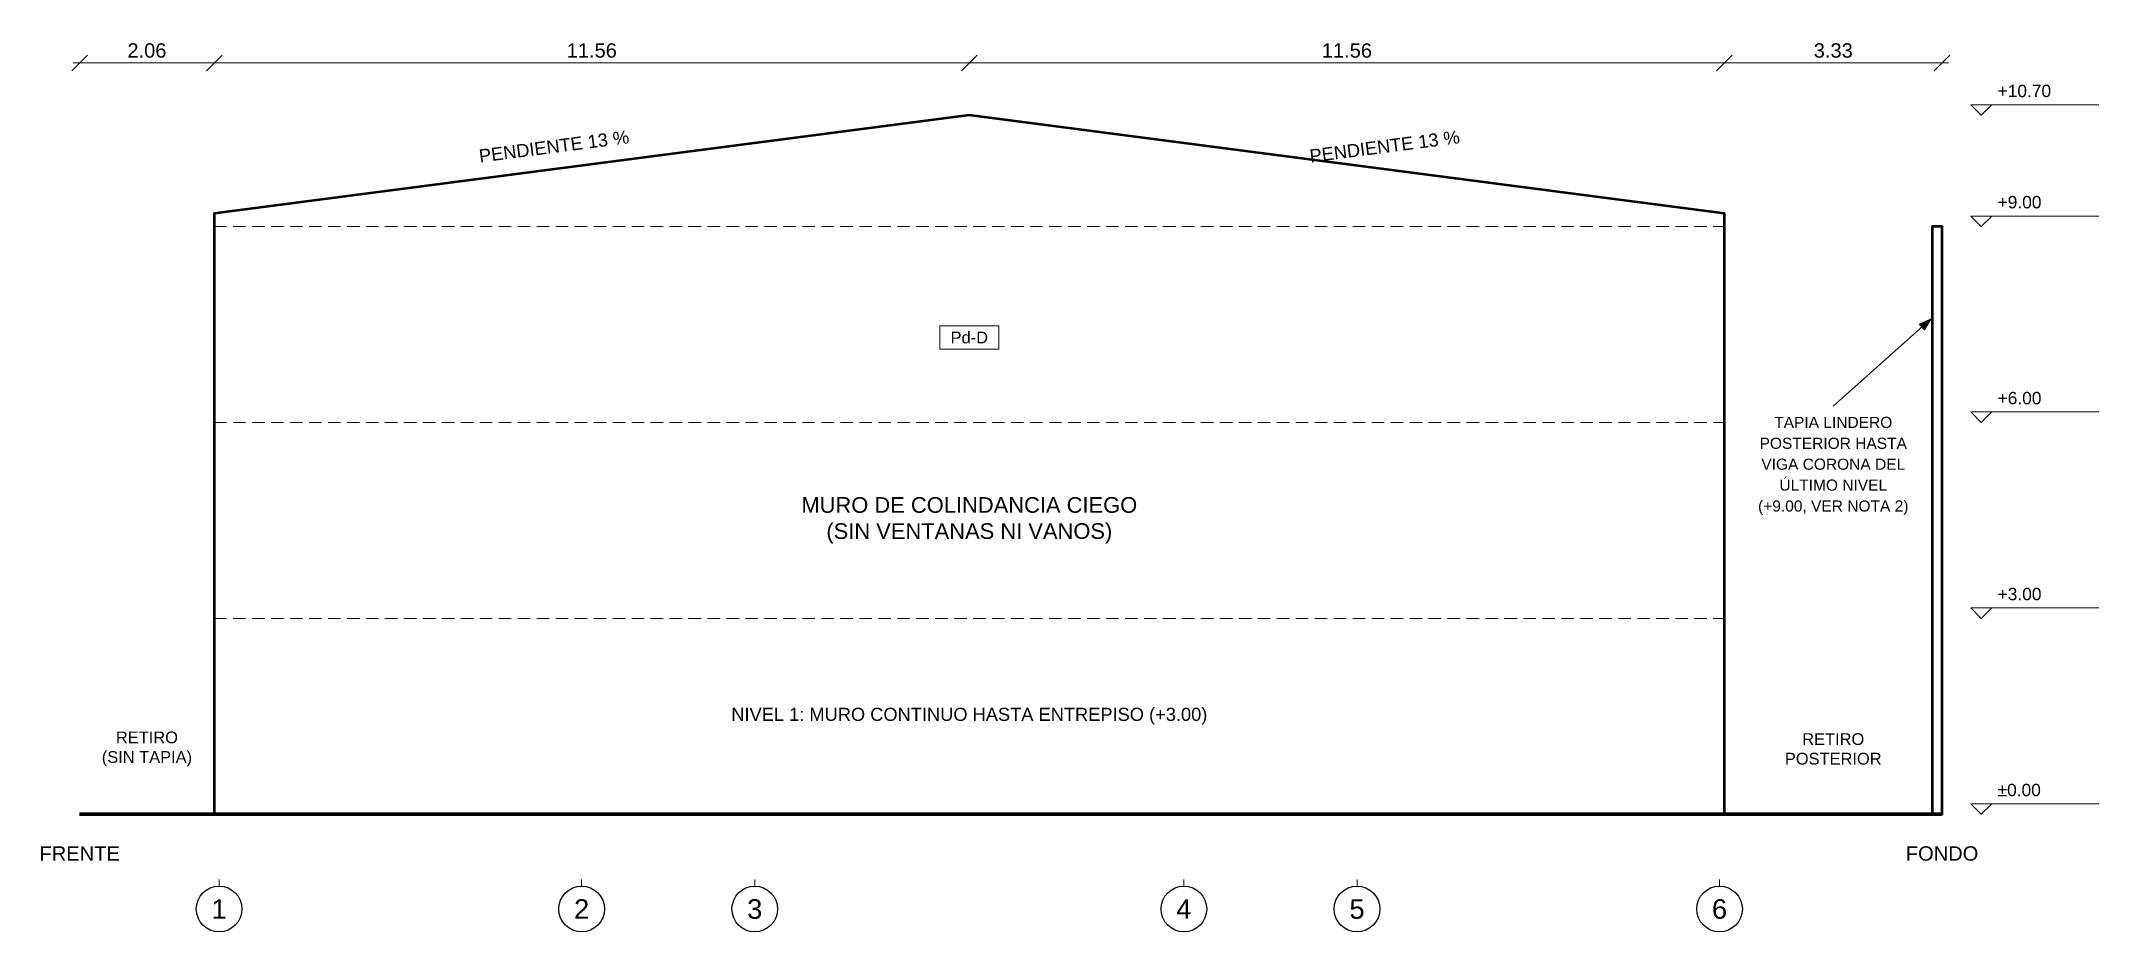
# Model space of a CAD drawing. Header units: metres. Extents: x -2 to 131, y -2 to 12.
# Drawn here: x 99.41 to 130.91, y -1.8 to 11.84 of the extents above; entities that cross this region are included whole.
import ezdxf
from ezdxf.enums import TextEntityAlignment as Align

# ---------------------------------------------------------------- set-up
doc = ezdxf.new("R2010")
doc.units = ezdxf.units.M
doc.linetypes.add('CENTER', pattern=[5.08, 3.175, -0.635, 0.635, -0.635])
doc.linetypes.add('DASHED', pattern=[1.524, 1.27, -0.254])
for name, color, linetype, lineweight in [('A-EJES', 8, 'CENTER', 13), ('A-EJES-TXT', 7, 'Continuous', 25), ('F-CONTORNO', 7, 'Continuous', 50), ('F-COTA', 7, 'Continuous', 18), ('F-NIVEL', 7, 'Continuous', 18), ('F-OCULTO', 8, 'DASHED', 13), ('F-TERRENO', 7, 'Continuous', 70), ('F-TXT', 7, 'Continuous', 18)]:
    doc.layers.add(name, color=color, linetype=linetype, lineweight=lineweight)
doc.styles.add('ARIAL', font='arial.ttf')
doc.dimstyles.new('COTA-100', dxfattribs={"dimtxt": 0.22, "dimasz": 0.12, "dimexe": 0.1, "dimexo": 0.1, "dimgap": 0.08, "dimtad": 1, "dimzin": 0, "dimdsep": 46, "dimtxsty": 'ARIAL', "dimtsz": 0.12, "dimcen": 2.5, "dimdle": 0.1, "dimclrd": 7, "dimclre": 7, "dimclrt": 7, "dimazin": 3, "dimtfac": 1, "dimtmove": 0, "dimatfit": 3, "dimlwd": 18, "dimlwe": 13})

msp = doc.modelspace()

# ---------------------------------------------------------------- texts
at = {"layer": 'A-EJES-TXT', "style": 'ARIAL'}
for s, p in [('1', (102.135, -1.45)), ('2', (107.685, -1.45)), ('3', (110.335, -1.45)), ('4', (116.905, -1.45)), ('5', (119.555, -1.45)), ('6', (125.105, -1.45))]:
    msp.add_text(s, height=0.3, dxfattribs=at).set_placement(p, align=Align.MIDDLE_CENTER)
at = {"layer": 'F-NIVEL', "style": 'ARIAL'}
for s, p in [('+10.70', (129.362, 10.923)), ('+9.00', (129.362, 9.22)), ('+6.00', (129.362, 6.22)), ('+3.00', (129.362, 3.22)), ('±0.00', (129.362, 0.22))]:
    msp.add_text(s, height=0.19, dxfattribs=at).set_placement(p, align=Align.BOTTOM_LEFT)
at = {"layer": 'F-TXT', "style": 'ARIAL'}
for p in [(107.262, 10.226), (119.978, 10.226)]:
    msp.add_text('PENDIENTE 13 %', height=0.2, rotation=7.4069, dxfattribs=at).set_placement(p, align=Align.MIDDLE_CENTER)
for s, height, p in [('Pd-D', 0.18, (113.62, 7.3)), ('TAPIA LINDERO', 0.17, (126.846, 6)), ('POSTERIOR HASTA', 0.17, (126.846, 5.68)), ('VIGA CORONA DEL', 0.17, (126.846, 5.36)), ('ÚLTIMO NIVEL', 0.17, (126.846, 5.04)), ('(+9.00, VER NOTA 2)', 0.17, (126.846, 4.72)), ('FRENTE', 0.22, (100, -0.6)), ('FONDO', 0.22, (128.512, -0.6))]:
    msp.add_text(s, height=height, dxfattribs=at).set_placement(p, align=Align.MIDDLE_CENTER)
at = {"layer": 'F-TXT', "attachment_point": 5, "style": 'ARIAL'}
for s, insert, char_height, width in [('MURO DE COLINDANCIA CIEGO\\P(SIN VENTANAS NI VANOS)', (113.62, 4.5), 0.24, 8), ('NIVEL 1: MURO CONTINUO HASTA ENTREPISO (+3.00)', (113.62, 1.5), 0.2, 10), ('RETIRO\\P(SIN TAPIA)', (101.03, 1), 0.18, 1.8), ('RETIRO\\PPOSTERIOR', (126.846, 1), 0.18, 1.8)]:
    msp.add_mtext(s, dxfattribs=dict(at, insert=insert, char_height=char_height, width=width))

# ---------------------------------------------------------------- dimensions: what is measured, and where the dimension line sits
at = {"layer": 'F-COTA'}
for base, p1, p2 in [((100, 11.503), (100, 11.503), (102.06, 11.503)), ((102.06, 11.503), (102.06, 11.503), (113.62, 11.503)), ((113.62, 11.503), (113.62, 11.503), (125.18, 11.503)), ((125.18, 11.503), (125.18, 11.503), (128.512, 11.503))]:
    msp.add_linear_dim(base=base, p1=p1, p2=p2, dimstyle='COTA-100', dxfattribs=at).render()

# ---------------------------------------------------------------- linework, layer by layer
at = {"layer": 'A-EJES', "ltscale": 0.1}
for p, q in [((102.135, -1), (102.135, -1.1)), ((107.685, -1), (107.685, -1.1)), ((110.335, -1), (110.335, -1.1)), ((116.905, -1), (116.905, -1.1)), ((119.555, -1), (119.555, -1.1)), ((125.105, -1), (125.105, -1.1))]:
    msp.add_line(p, q, dxfattribs=at)
at = {"layer": 'A-EJES-TXT'}
for centre in [(102.135, -1.45), (107.685, -1.45), (110.335, -1.45), (116.905, -1.45), (119.555, -1.45), (125.105, -1.45)]:
    msp.add_circle(centre, 0.35, dxfattribs=at)
at = {"layer": 'F-CONTORNO'}
for points in [[(102.06, 0), (125.18, 0), (125.18, 9.2), (113.62, 10.703), (102.06, 9.2)], [(128.362, 0), (128.512, 0), (128.512, 9), (128.362, 9)]]:
    msp.add_lwpolyline(points, close=True, dxfattribs=at)
at = {"layer": 'F-NIVEL'}
for p, q in [((128.952, 10.863), (130.912, 10.863)), ((128.952, 9.16), (130.912, 9.16)), ((128.952, 6.16), (130.912, 6.16)), ((128.952, 3.16), (130.912, 3.16)), ((128.952, 0.16), (130.912, 0.16))]:
    msp.add_line(p, q, dxfattribs=at)
for points in [[(128.952, 10.863), (129.272, 10.863), (129.112, 10.703)], [(128.952, 9.16), (129.272, 9.16), (129.112, 9)], [(128.952, 6.16), (129.272, 6.16), (129.112, 6)], [(128.952, 3.16), (129.272, 3.16), (129.112, 3)], [(128.952, 0.16), (129.272, 0.16), (129.112, 0)]]:
    msp.add_lwpolyline(points, close=True, dxfattribs=at)
at = {"layer": 'F-OCULTO', "ltscale": 0.15}
for p, q in [((102.06, 9), (125.18, 9)), ((102.06, 6), (125.18, 6)), ((102.06, 3), (125.18, 3))]:
    msp.add_line(p, q, dxfattribs=at)
at = {"layer": 'F-TERRENO'}
msp.add_line((100, 0), (128.512, 0), dxfattribs=at)
at = {"layer": 'F-TXT'}
msp.add_line((126.846, 6.25), (128.362, 7.6), dxfattribs=at)
msp.add_lwpolyline([(113.17, 7.12), (114.07, 7.12), (114.07, 7.48), (113.17, 7.48)], close=True, dxfattribs=at)
msp.add_solid([(128.362, 7.6), (128.244, 7.401), (128.151, 7.506)], dxfattribs=at)

msp.set_redraw_order([(e.dxf.handle, doc.entitydb.next_handle()) for e in msp.query("TEXT MTEXT ATTDEF DIMENSION ARC_DIMENSION")])  # texts and dimensions are drawn at this point

doc.saveas('drawing.dxf')
